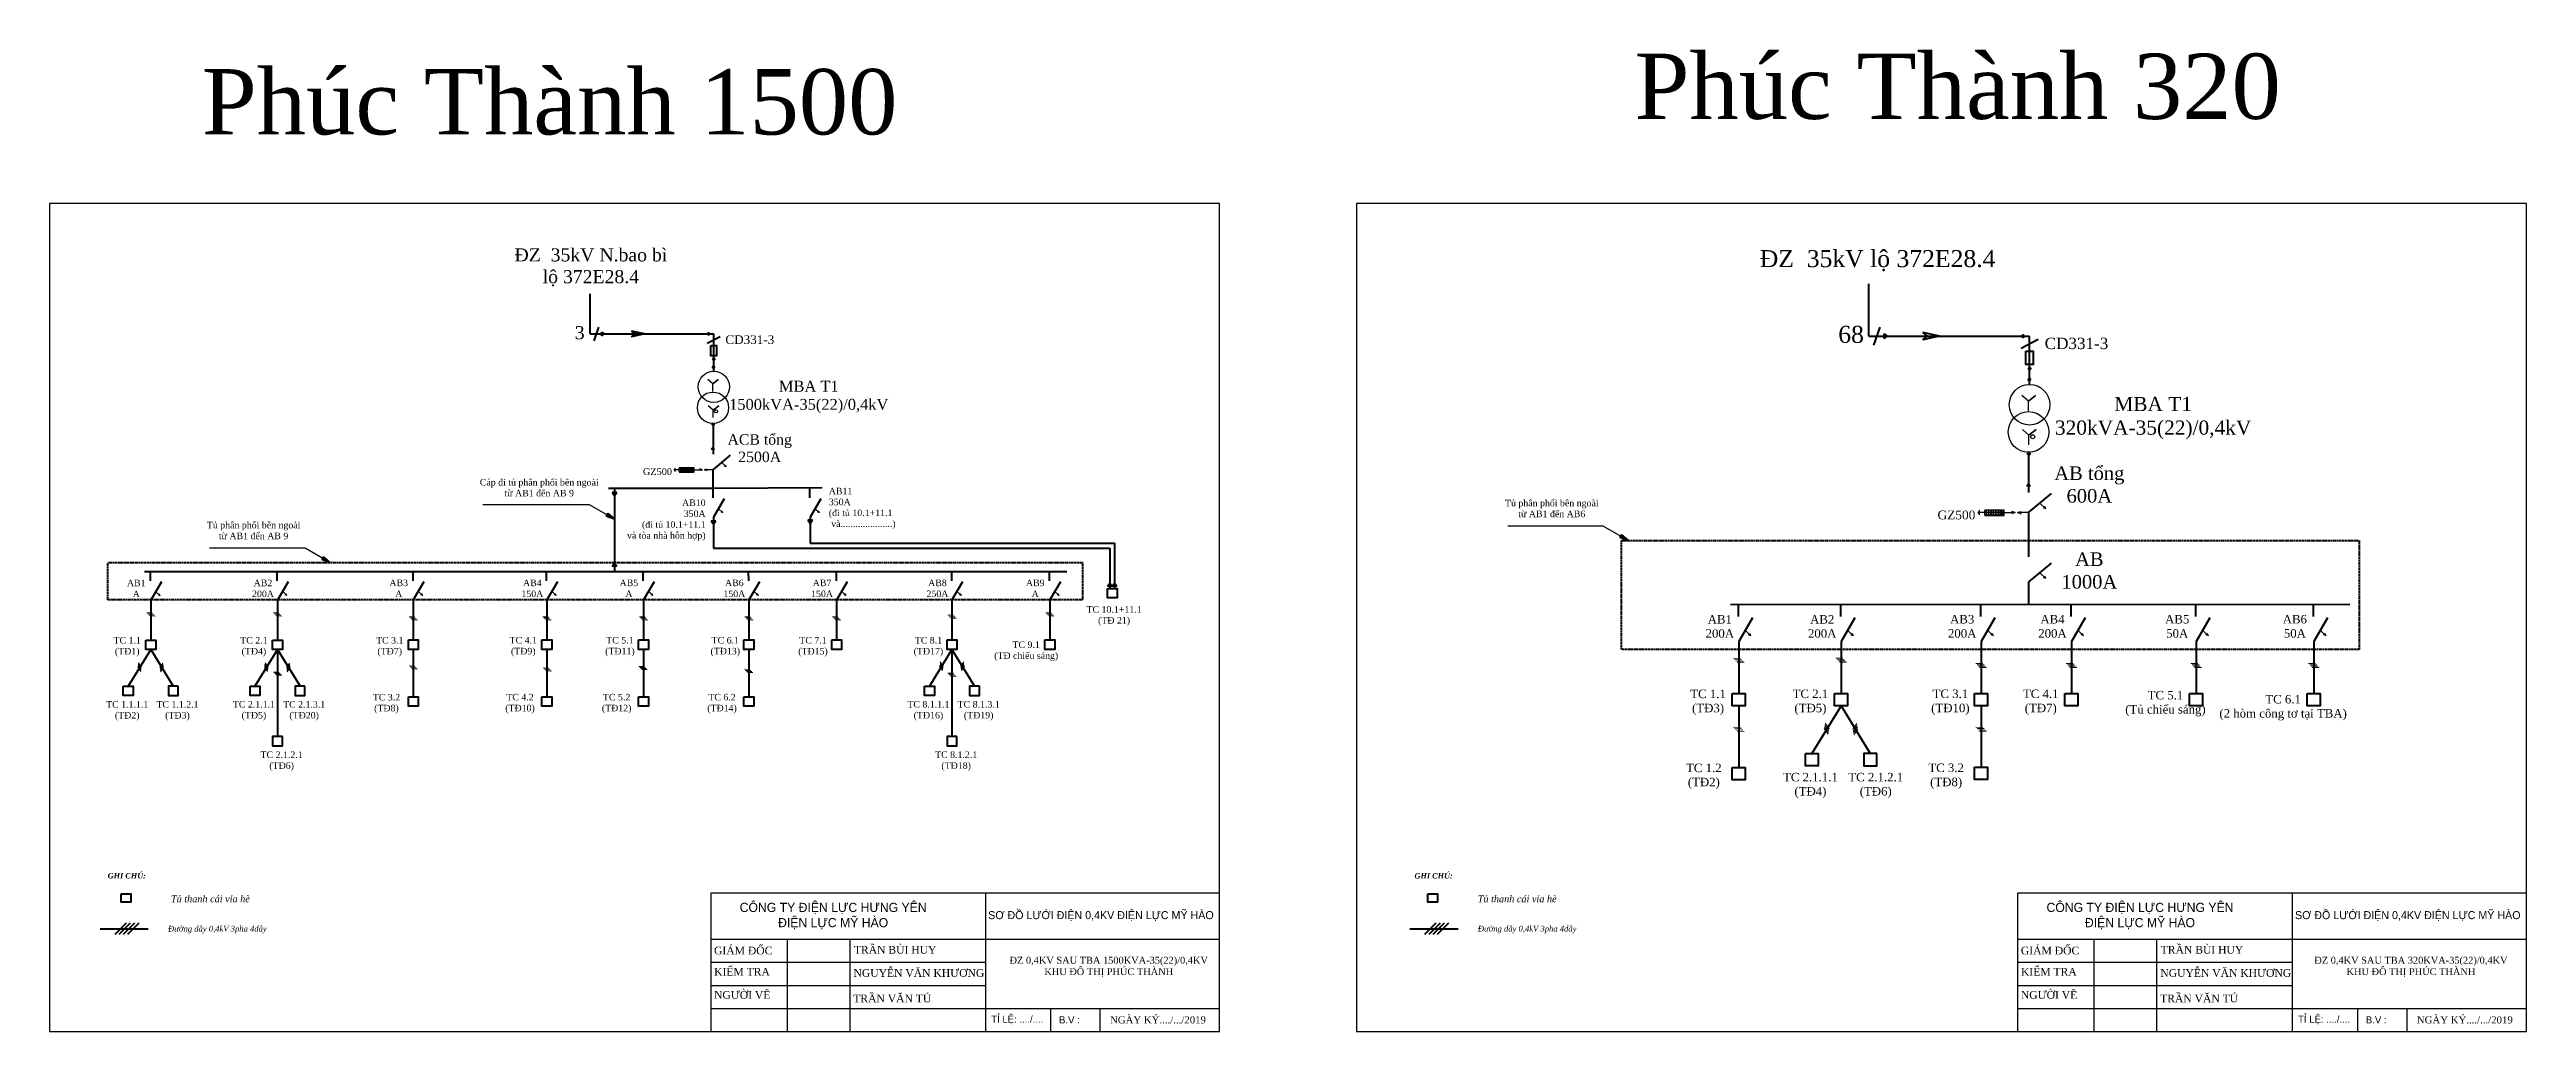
# Model space of a CAD drawing. Extents: x -2498 to 13808, y -1476 to 9052.
# Drawn here: x 12890 to 13459, y 3909 to 4135 of the extents above; entities that cross this region are included whole.
import ezdxf

# ---------------------------------------------------------------- set-up
doc = ezdxf.new("R2010")
doc.units = 0
doc.header["$LTSCALE"] = 0.08
doc.header["$MEASUREMENT"] = 0
doc.linetypes.add('DASHED2', pattern=[0.375, 0.25, -0.125])
doc.layers.get('0').update_dxf_attribs({"linetype": 'CONTINUOUS', "lineweight": 40})
doc.layers.add('Duong manh', color=8, linetype='CONTINUOUS')
doc.layers.add('khung', color=3, linetype='CONTINUOUS', lineweight=18)
doc.layers.add('NET DAM', color=6, linetype='CONTINUOUS', lineweight=25)
doc.styles.add('anh thong', font='times.ttf', dxfattribs={"height": 0.5})
doc.styles.get("Standard").update_dxf_attribs({"font": 'VHTEKN.TTF', "height": 2.5})
doc.dimstyles.new('C2', dxfattribs={"dimscale": 0, "dimtxt": 2, "dimasz": 1, "dimexe": 1, "dimexo": 1, "dimgap": 1, "dimtad": 1, "dimtoh": 1, "dimdec": 4, "dimzin": 0, "dimdsep": 46, "dimtxsty": 'Standard', "dimblk1": 'CLOSED', "dimblk2": 'CLOSED', "dimsah": 1, "dimcen": 0.09, "dimclrd": 1, "dimclre": 5, "dimclrt": 7, "dimadec": 0, "dimazin": 0, "dimtfac": 1, "dimtdec": 4, "dimtofl": 0, "dimtmove": 0, "dimatfit": 3, "dimldrblk": 'CLOSED', "dimfxl": 1, "dimtolj": 1, "dimtzin": 0, "dimarcsym": 0})

msp = doc.modelspace()

# ---------------------------------------------------------------- texts
at = {"color": 0, "linetype": 'Continuous', "lineweight": 30, "ltscale": 10, "attachment_point": 1}
for s, insert, char_height, width in [('{\\fTimes New Roman|b0|i0|c0|p18;Phúc Thành 320}', (13254.54, 4133.84), 15, 164.54), ('{\\fTimes New Roman|b0|i0|c0|p18;Phúc Thành 1500}', (12925.3, 4130.28), 15, 164.54), ('\\pxqc;{\\fTimes New Roman|b0|i0|c238|p18;Đ\\fTimes New Roman|b0|i0|c0|p18;Z 0,4KV SAU TBA 1500KVA-35(22)/0,4KV \\PKHU ĐÔ THỊ PHÚC THÀNH}', (13092.11, 3926.46), 1.575, 83.146), ('\\pxqc;{\\fTimes New Roman|b0|i0|c238|p18;Đ\\fTimes New Roman|b0|i0|c0|p18;Z 0,4KV SAU TBA 320KVA-35(22)/0,4KV \\PKHU ĐÔ THỊ PHÚC THÀNH}', (13391.36, 3926.46), 1.575, 83.146)]:
    msp.add_mtext(s, dxfattribs=dict(at, insert=insert, char_height=char_height, width=width))
at = {"color": 0, "lineweight": 30, "style": 'anh thong'}
for s, insert, char_height, width, attachment_point in [('\\pxqc;{\\fTimes New Roman|b0|i0|c238|p18;Đ}Z  35kV N.bao bì \\Plộ 372E28.4', (13077.49, 4089.13), 3, 125.625, 3), ('\\pxqc;{\\fTimes New Roman|b0|i0|c238|p18;Đ}Z  35kV lộ 372E28.4', (13392.03, 4088.72), 3.9, 163.3125, 3), ('3', (13010.98, 4071.26), 3, 30.4533, 1), ('68', (13301.33, 4071.32), 3.9, 39.5893, 1), ('CD331-3', (13051.2, 4069.17), 2, 42.88, 2), ('CD331-3', (13356.08, 4068.6), 2.6, 55.744, 2), ('MBA T1\\P1500kVA-35(22)/0,4kV', (13064.75, 4058.72), 2.5, 92.4689, 2), ('MBA T1\\P320kVA-35(22)/0,4kV', (13373.69, 4055.01), 3.25, 120.2096, 2), ('ACB tổng\\P2500A', (13053.47, 4046.45), 2.4, 42.88, 2), ('Cáp đi tủ phân phối bên ngoài \\Ptừ AB1 đến AB 9', (13002.8, 4036.17), 1.5, 42.88, 2), ('GZ500', (13026.64, 4038.65), 1.56, 50.6483, 1), ('AB tổng\\P600A', (13359.03, 4039.06), 3.12, 55.744, 2), ('\\pxqr;AB10\\P350A\\P(đi tủ 10.1+11.1 \\Pvà tòa nhà hỗn hợp)', (13019.6, 4031.47), 1.5, 42.88, 2), ('\\pxql;AB11\\P350A\\P(đi tủ 10.1+11.1\\P và.....................)', (13090.79, 4034.15), 1.5, 42.88, 2), ('Tủ phân phối bên ngoài \\Ptừ AB1 đến AB6', (13235.5, 4031.4), 1.5, 42.88, 2), ('Tủ phân phối bên ngoài \\Ptừ AB1 đến AB 9', (12937.17, 4026.34), 1.5, 42.88, 2), ('GZ500', (13324.15, 4028.92), 2.028, 65.8428, 1), ('AB\\P1000A', (13359.03, 4019.32), 3.12, 55.744, 2), ('AB1\\PA', (12910.2, 4013.04), 1.5, 42.88, 2), ('AB2\\P200A', (12939.32, 4013.05), 1.5, 42.88, 2), ('AB3\\PA', (12970.52, 4013.06), 1.5, 42.88, 2), ('AB4\\P150A', (13001.22, 4013.06), 1.5, 42.88, 2), ('AB5\\PA', (13023.42, 4013.06), 1.5, 42.88, 2), ('AB6\\P150A', (13047.64, 4013.06), 1.5, 42.88, 2), ('AB7\\P150A', (13067.8, 4013.06), 1.5, 42.88, 2), ('AB8\\P250A', (13094.32, 4013.06), 1.5, 42.88, 2), ('AB9\\PA', (13116.79, 4013.06), 1.5, 42.88, 2), ('TC 10.1+11.1\\P(TĐ 21)', (13134.91, 4006.97), 1.5, 42.88, 2), ('AB1\\P200A', (13274.11, 4004.92), 1.95, 55.744, 2), ('AB2\\P200A', (13297.64, 4004.92), 1.95, 55.744, 2), ('AB3\\P200A', (13329.81, 4004.94), 1.95, 55.744, 2), ('AB4\\P200A', (13350.56, 4004.94), 1.95, 55.744, 2), ('AB5\\P50A', (13379.22, 4004.94), 1.95, 55.744, 2), ('AB6\\P50A', (13406.26, 4004.95), 1.95, 55.744, 2), ('TC 1.1\\P(TĐ1)', (12908.12, 3999.88), 1.5, 42.88, 2), ('TC 2.1\\P(TĐ4)', (12937.24, 3999.88), 1.5, 42.88, 2), ('TC 3.1\\P(TĐ7)', (12968.45, 3999.89), 1.5, 42.88, 2), ('TC 4.1\\P(TĐ9)', (12999.14, 3999.9), 1.5, 42.88, 2), ('TC 5.1\\P(TĐ11)', (13021.35, 3999.9), 1.5, 42.88, 2), ('TC 6.1\\P(TĐ13)', (13045.56, 3999.9), 1.5, 42.88, 2), ('TC 7.1\\P(TĐ15)', (13065.72, 3999.89), 1.5, 42.88, 2), ('TC 8.1\\P(TĐ17)', (13092.25, 3999.89), 1.5, 42.88, 2), ('TC 9.1\\P(TĐ chiếu sáng)', (13114.71, 3998.87), 1.5, 42.88, 2), ('TC 1.1.1.1\\P(TĐ2)', (12908.12, 3985.17), 1.5, 42.88, 2), ('TC 1.1.2.1\\P(TĐ3)', (12919.67, 3985.17), 1.5, 42.88, 2), ('TC 2.1.1.1\\P(TĐ5)', (12937.24, 3985.18), 1.5, 42.88, 2), ('TC 2.1.3.1\\P(TĐ20)', (12948.78, 3985.18), 1.5, 42.88, 2), ('TC 3.2\\P(TĐ8)', (12967.69, 3986.82), 1.5, 42.88, 2), ('TC 4.2\\P(TĐ10)', (12998.39, 3986.83), 1.5, 42.88, 2), ('TC 5.2\\P(TĐ12)', (13020.59, 3986.83), 1.5, 42.88, 2), ('TC 6.2\\P(TĐ14)', (13044.81, 3986.83), 1.5, 42.88, 2), ('TC 8.1.1.1\\P(TĐ16)', (13092.25, 3985.19), 1.5, 42.88, 2), ('TC 8.1.3.1\\P(TĐ19)', (13103.79, 3985.19), 1.5, 42.88, 2), ('TC 1.1\\P(TĐ3)', (13271.41, 3987.8), 1.95, 55.744, 2), ('TC 2.1\\P(TĐ5)', (13294.93, 3987.81), 1.95, 55.744, 2), ('TC 3.1\\P(TĐ10)', (13327.1, 3987.82), 1.95, 55.744, 2), ('TC 4.1\\P(TĐ7)', (13347.86, 3987.82), 1.95, 55.744, 2), ('TC 5.1\\P(Tủ chiếu sáng)', (13376.52, 3987.51), 1.95, 55.744, 2), ('TC 6.1\\P(2 hòm công tơ tại TBA)', (13403.56, 3986.58), 1.95, 55.744, 2), ('TC 2.1.2.1\\P(TĐ6)', (12943.61, 3973.61), 1.5, 42.88, 2), ('TC 8.1.2.1\\P(TĐ18)', (13098.62, 3973.62), 1.5, 42.88, 2), ('TC 1.2\\P(TĐ2)', (13270.43, 3970.81), 1.95, 55.744, 2), ('TC 2.1.1.1\\P(TĐ4)', (13294.93, 3968.69), 1.95, 55.744, 2), ('TC 2.1.2.1\\P(TĐ6)', (13309.94, 3968.69), 1.95, 55.744, 2), ('TC 3.2\\P(TĐ8)', (13326.12, 3970.83), 1.95, 55.744, 2), ('{\\fTimes New Roman|b0|i1|c0|p18;Tủ thanh cái vỉa hè}', (12918.17, 3940.54), 1.5543, 27.0089, 1), ('{\\fTimes New Roman|b0|i1|c0|p18;Tủ thanh cái vỉa hè}', (13218.48, 3940.54), 1.5543, 27.0089, 1)]:
    msp.add_mtext(s, dxfattribs=dict(at, insert=insert, char_height=char_height, width=width, attachment_point=attachment_point))
at = {"attachment_point": 1, "style": 'anh thong'}
for s, insert, char_height, width in [('{\\fTimes New Roman|b1|i1|c0|p18;GHI CHÚ:}', (12903.63, 3945.68), 1.2403, 17.8736), ('{\\fTimes New Roman|b1|i1|c0|p18;GHI CHÚ:}', (13203.95, 3945.68), 1.2403, 17.8736), ('{\\fTimes New Roman|b0|i1|c238|p18;Đ\\fTimes New Roman|b0|i1|c0|p18;ường dây 0,4kV 3pha 4dây}', (12917.51, 3933.57), 1.3056, 33.3352), ('{\\fTimes New Roman|b0|i1|c238|p18;Đ\\fTimes New Roman|b0|i1|c0|p18;ường dây 0,4kV 3pha 4dây}', (13218.5, 3933.57), 1.3056, 33.3352)]:
    msp.add_mtext(s, dxfattribs=dict(at, insert=insert, char_height=char_height, width=width))

# ---------------------------------------------------------------- blocks, each defined once
blk = doc.blocks.new('khung')
at = {"layer": 'khung', "color": 5, "lineweight": -3, "ltscale": 4}
for p, q in [((630143, 2296299), (632881, 2296299)), ((630143, 2295554), (630143, 2296299)), ((631620, 2296299), (631620, 2295554)), ((630143, 2296051), (631457, 2296051)), ((630143, 2296051), (632881, 2296051)), ((630552, 2296051), (630552, 2295554)), ((630889, 2296051), (630889, 2295554)), ((630143, 2295927), (631620, 2295927)), ((630143, 2295802), (631620, 2295802)), ((630143, 2295678), (631512, 2295678)), ((630143, 2295678), (632881, 2295678)), ((631973, 2295554), (631973, 2295678)), ((632238, 2295554), (632238, 2295678))]:
    blk.add_line(p, q, dxfattribs=at)
blk.add_lwpolyline([(632881, 2300009), (626581, 2300009), (626581, 2295554), (632881, 2295554), (632881, 2300009)], dxfattribs=at)
at = {"layer": 'Duong manh', "color": 0, "lineweight": -3, "ltscale": 4}
for s, insert, char_height, width, attachment_point in [('{\\f.VnAvantH|b0|i0|c0|p34;C¤NG TY §IÖN LùC H¦NG Y£N\\P®iÖn lùc mü hµo}', (630800, 2296175), 49.14, 1314.33, 5), ('{\\f.VnAvantH|b0|i0|c0|p34;s¬ ®å l\xadíi ®iÖn 0,4kv ®iÖn lùc mü hµo}', (632242, 2296175), 43.05, 1423.67, 5), ('{\\fTimes New Roman|b0|i0|c0|p18; GIÁM ĐỐC}', (630143, 2295989), 41.37, 409.06, 4), ('{\\fTimes New Roman|b0|i0|c0|p18; TRẦN BÙI HUY}', (630896, 2295993), 41.37, 536.86, 4), ('{\\f.VnAvantH|b0|i0|c0|p34; \\fTimes New Roman|b0|i0|c0|p18; KIỂM TRA}', (630128, 2295875), 41.37, 409.06, 4), ('{\\fTimes New Roman|b0|i0|c0|p18; NGUYỄN VĂN KHƯƠNG}', (630894, 2295868), 41.37, 717.25, 4), ('{\\fTimes New Roman|b0|i0|c0|p18; NGƯỜI VẼ}', (630143, 2295750), 41.37, 409.06, 4), ('{\\f.VnAvantH|b0|i0|c0|p34; \\fTimes New Roman|b0|i0|c0|p18;TRẦN VĂN TÚ}', (630893, 2295731), 41.37, 536.86, 4), ('{\\f.VnAvantH|b0|i0|c0|p34; tØ lÖ: ..../....}', (631637, 2295616), 38.48, 301.49, 4), ('{\\f.VnAvantH|b0|i0|c0|p34;b.v :}', (632072, 2295616), 38.48, 424.34, 5), ('{\\fTimes New Roman|b0|i0|c0|p18;NGÀY KÝ..../.../2019}', (632549, 2295616), 38.48, 820.67, 5)]:
    blk.add_mtext(s, dxfattribs=dict(at, insert=insert, char_height=char_height, width=width, attachment_point=attachment_point))
blk = doc.blocks.new('_CLOSED')
at = {"color": 0, "linetype": 'ByBlock', "ltscale": 10}
for p, q in [((-1, 0.17), (0, 0)), ((-1, 0.17), (-1, -0.17)), ((0, 0), (-1, -0.17)), ((0, 0), (-1, 0))]:
    blk.add_line(p, q, dxfattribs=at)

# ---------------------------------------------------------------- linework, layer by layer
at = {"color": 0, "linetype": 'Continuous', "lineweight": 40, "ltscale": 8}
for p, q in [((13014.5, 4069.46), (13014.5, 4078.67)), ((13308.36, 4068.97), (13308.36, 4080.95)), ((13016.43, 4071.04), (13015.32, 4067.87)), ((13017.2, 4069.04), (13017.2, 4069.88)), ((13017.2, 4069.88), (13017.72, 4069.46)), ((13026.97, 4069.46), (13024.03, 4070.1)), ((13024.03, 4070.1), (13024.8, 4069.46)), ((13310.88, 4071.03), (13309.43, 4066.91)), ((13014.5, 4069.46), (13042.91, 4069.46)), ((13017.2, 4069.04), (13017.72, 4069.46)), ((13026.97, 4069.46), (13024.03, 4068.82)), ((13024.03, 4068.82), (13024.8, 4069.46)), ((13044.4, 4068.84), (13041.42, 4067.28)), ((13041.84, 4069.74), (13041.5, 4069.46)), ((13041.84, 4069.18), (13041.5, 4069.46)), ((13041.84, 4069.18), (13041.84, 4069.74)), ((13308.36, 4068.97), (13345.3, 4068.97)), ((13311.88, 4068.42), (13311.88, 4069.52)), ((13311.88, 4069.52), (13312.55, 4068.97)), ((13311.88, 4068.42), (13312.55, 4068.97)), ((13324.57, 4068.97), (13320.75, 4069.8)), ((13320.75, 4069.8), (13321.75, 4068.97)), ((13324.57, 4068.97), (13320.75, 4068.14)), ((13320.75, 4068.14), (13321.75, 4068.97)), ((13347.24, 4068.16), (13343.37, 4066.14)), ((13343.91, 4069.33), (13343.46, 4068.97)), ((13343.91, 4068.6), (13343.46, 4068.97)), ((13343.91, 4068.6), (13343.91, 4069.33)), ((13042.6, 4061.71), (13042.88, 4062.05)), ((13042.6, 4061.71), (13043.16, 4061.71)), ((13042.63, 4063.81), (13043.19, 4063.81)), ((13042.63, 4063.81), (13042.91, 4063.47)), ((13043.16, 4061.71), (13042.88, 4062.05)), ((13043.19, 4063.81), (13042.91, 4063.47)), ((13344.89, 4058.9), (13345.26, 4059.34)), ((13344.89, 4058.9), (13345.62, 4058.9)), ((13344.94, 4061.63), (13345.67, 4061.63)), ((13344.94, 4061.63), (13345.3, 4061.18)), ((13345.62, 4058.9), (13345.26, 4059.34)), ((13345.67, 4061.63), (13345.3, 4061.18)), ((13035, 4037.81), (13038.4, 4037.81)), ((13042.79, 4033.98), (13018.73, 4033.98)), ((13020.11, 4033.98), (13020.11, 4014.95)), ((13067.82, 4034.15), (13042.79, 4033.98)), ((13042.83, 4027.41), (13042.83, 4020.3)), ((13065.04, 4027.41), (13065.04, 4021.44)), ((13335.02, 4027.83), (13339.44, 4027.83)), ((13345.07, 4028.44), (13345.07, 4018.28)), ((13042.83, 4020.3), (13133.91, 4020.3)), ((13065.04, 4021.44), (13135.03, 4021.44)), ((13133.91, 4020.3), (13133.91, 4011.06)), ((13135.03, 4021.44), (13135.03, 4011.06)), ((12912.11, 4014.94), (13124.06, 4014.96)), ((12913.54, 4008.37), (12913.54, 3999.19)), ((12942.65, 4008.38), (12942.65, 3999.19)), ((12973.86, 4008.39), (12973.86, 3999.2)), ((13004.56, 4008.39), (13004.56, 3999.21)), ((13026.76, 4008.39), (13026.76, 3999.21)), ((13050.98, 4008.39), (13050.98, 3999.21)), ((13071.14, 4008.38), (13071.14, 3999.2)), ((13097.66, 4008.39), (13097.66, 3999.2)), ((13120.13, 4008.39), (13120.13, 3999.21)), ((13276.59, 4007.38), (13418.86, 4007.4)), ((13345.07, 4012.45), (13345.08, 4007.38)), ((12913.54, 3997.01), (12908.37, 3988.59)), ((12913.54, 3997.01), (12918.71, 3988.59)), ((12942.65, 3997.02), (12937.48, 3988.6)), ((12942.65, 3997.02), (12947.83, 3988.6)), ((12942.65, 3997.02), (12942.65, 3977.03)), ((12973.86, 3997.03), (12973.86, 3986.16)), ((13004.56, 3997.03), (13004.56, 3986.16)), ((13026.76, 3997.03), (13026.76, 3986.16)), ((13050.98, 3997.03), (13050.98, 3986.16)), ((13097.66, 3997.03), (13092.49, 3988.61)), ((13097.66, 3997.03), (13102.84, 3988.61)), ((13097.66, 3997.03), (13097.66, 3977.04)), ((13278.45, 3998.84), (13278.45, 3986.91)), ((13301.98, 3998.85), (13301.98, 3986.91)), ((13334.15, 3998.86), (13334.15, 3986.93)), ((13354.9, 3998.86), (13354.9, 3986.93)), ((13383.56, 3998.87), (13383.56, 3986.93)), ((13410.6, 3998.87), (13410.6, 3986.94)), ((13278.45, 3984.08), (13278.45, 3969.95)), ((13301.98, 3984.08), (13295.25, 3973.14)), ((13301.98, 3984.08), (13308.7, 3973.14)), ((13334.15, 3984.1), (13334.15, 3969.97))]:
    msp.add_line(p, q, dxfattribs=at)
at = {"color": 0, "lineweight": 40}
for p, q in [((13042.91, 4065.46), (13042.91, 4069.46)), ((13042.91, 4060.93), (13042.91, 4066)), ((13345.3, 4063.78), (13345.3, 4068.97)), ((13345.3, 4057.89), (13345.3, 4064.48)), ((13042.74, 4048.93), (13042.74, 4041.84)), ((13042.74, 4038.28), (13046.76, 4041.63)), ((13345.07, 4042.29), (13345.07, 4033.07)), ((13042.79, 4033.98), (13042.79, 4038.28)), ((13042.79, 4031.83), (13042.79, 4033.98)), ((13045.28, 4031.6), (13042.83, 4027.41)), ((13064.99, 4031.83), (13064.99, 4033.98)), ((13067.49, 4031.6), (13065.04, 4027.41)), ((13345.07, 4028.44), (13350.3, 4032.8)), ((12913.5, 4012.79), (12913.49, 4014.94)), ((12942.61, 4012.8), (12942.61, 4014.94)), ((12973.82, 4012.8), (12973.82, 4014.95)), ((13004.51, 4012.81), (13004.51, 4014.96)), ((13026.72, 4012.81), (13026.72, 4014.96)), ((13050.94, 4012.81), (13050.93, 4014.96)), ((13071.1, 4012.8), (13071.09, 4014.95)), ((13097.62, 4012.81), (13097.62, 4014.95)), ((13120.08, 4012.81), (13120.08, 4014.96)), ((13345.07, 4012.45), (13350.3, 4016.81)), ((12915.99, 4012.56), (12913.54, 4008.37)), ((12945.1, 4012.56), (12942.65, 4008.38)), ((12976.31, 4012.57), (12973.86, 4008.39)), ((13007.01, 4012.58), (13004.56, 4008.39)), ((13029.21, 4012.58), (13026.76, 4008.39)), ((13053.43, 4012.58), (13050.98, 4008.39)), ((13073.59, 4012.57), (13071.14, 4008.38)), ((13100.11, 4012.57), (13097.66, 4008.39)), ((13122.58, 4012.58), (13120.13, 4008.39)), ((13278.39, 4004.59), (13278.39, 4007.38)), ((13301.92, 4004.59), (13301.91, 4007.39)), ((13334.09, 4004.61), (13334.08, 4007.4)), ((13354.84, 4004.61), (13354.84, 4007.4)), ((13383.5, 4004.61), (13383.5, 4007.41)), ((13410.54, 4004.62), (13410.54, 4007.41)), ((13281.63, 4004.29), (13278.45, 3998.84)), ((13305.16, 4004.29), (13301.98, 3998.85)), ((13337.33, 4004.31), (13334.15, 3998.86)), ((13358.08, 4004.31), (13354.9, 3998.86)), ((13386.74, 4004.31), (13383.56, 3998.87)), ((13413.78, 4004.32), (13410.6, 3998.87))]:
    msp.add_line(p, q, dxfattribs=at)
at = {"color": 0, "lineweight": 30}
for p, q in [((13042.69, 4057.99), (13041.53, 4059)), ((13042.69, 4057.99), (13043.95, 4059)), ((13043.95, 4059), (13042.69, 4057.99)), ((13042.8, 4051.98), (13041.64, 4052.99)), ((13042.69, 4056.27), (13042.69, 4057.99)), ((13042.8, 4051.98), (13044.05, 4052.99)), ((13044.05, 4052.99), (13042.8, 4051.98)), ((13345.02, 4054.06), (13343.5, 4055.37)), ((13345.02, 4054.06), (13346.65, 4055.37)), ((13346.65, 4055.37), (13345.02, 4054.06)), ((13345.02, 4051.83), (13345.02, 4054.06)), ((13043.13, 4048.73), (13042.39, 4048.73)), ((13042.39, 4048.73), (13042.74, 4048.27)), ((13042.74, 4048.27), (13043.13, 4048.73)), ((13042.8, 4050.26), (13042.8, 4051.98)), ((13345.16, 4046.25), (13343.64, 4047.56)), ((13345.16, 4046.25), (13346.79, 4047.56)), ((13346.79, 4047.56), (13345.16, 4046.25)), ((13042.73, 4043.44), (13042.34, 4042.99)), ((13042.34, 4042.99), (13043.08, 4042.99)), ((13043.08, 4042.99), (13042.73, 4043.44)), ((13345.59, 4042.03), (13344.63, 4042.03)), ((13344.63, 4042.03), (13345.09, 4041.43)), ((13345.09, 4041.43), (13345.59, 4042.03)), ((13345.16, 4044.02), (13345.16, 4046.25)), ((13345.06, 4035.15), (13344.56, 4034.56)), ((13344.56, 4034.56), (13345.52, 4034.56)), ((13345.52, 4034.56), (13345.06, 4035.15))]:
    msp.add_line(p, q, dxfattribs=at)
at = {"lineweight": 30}
for p, q in [((13033.86, 4038.18), (13033.86, 4038.37)), ((13033.96, 4038.05), (13033.96, 4038.5)), ((13034.07, 4037.86), (13034.07, 4038.69)), ((13035, 4038.28), (13034.08, 4038.28)), ((13038.4, 4038.74), (13035, 4038.74)), ((13035, 4037.81), (13035, 4038.74)), ((13038.4, 4038.28), (13035, 4038.28)), ((13035.31, 4037.81), (13035.31, 4038.74)), ((13035.62, 4037.81), (13035.62, 4038.74)), ((13035.93, 4037.81), (13035.93, 4038.74)), ((13036.24, 4037.81), (13036.24, 4038.74)), ((13036.55, 4037.81), (13036.55, 4038.74)), ((13036.86, 4037.81), (13036.86, 4038.74)), ((13037.17, 4037.81), (13037.17, 4038.74)), ((13037.48, 4037.81), (13037.48, 4038.74)), ((13038.4, 4037.81), (13037.79, 4038.74)), ((13037.79, 4037.81), (13038.4, 4038.74)), ((13037.79, 4037.81), (13037.79, 4038.74)), ((13038.4, 4037.81), (13038.4, 4038.74)), ((13038.4, 4038.28), (13040.35, 4038.28)), ((13040.35, 4038.28), (13039.75, 4038.48)), ((13040.35, 4038.28), (13039.75, 4038.08)), ((13040.79, 4038.28), (13041.39, 4038.48)), ((13042.74, 4038.28), (13040.79, 4038.28)), ((13040.79, 4038.28), (13041.39, 4038.08)), ((13044.75, 4039.96), (13045.8, 4038.95)), ((13045.8, 4038.95), (13045.37, 4039.15)), ((13045.8, 4038.95), (13045.58, 4039.37)), ((13347.69, 4030.62), (13349.06, 4029.31)), ((13043.95, 4029.42), (13045.01, 4028.42)), ((13045.01, 4028.42), (13044.58, 4028.62)), ((13045.01, 4028.42), (13044.79, 4028.84)), ((13066.16, 4029.42), (13067.21, 4028.42)), ((13067.21, 4028.42), (13066.78, 4028.62)), ((13067.21, 4028.42), (13066.99, 4028.84)), ((13333.53, 4028.31), (13333.53, 4028.56)), ((13333.67, 4028.14), (13333.67, 4028.73)), ((13333.81, 4027.9), (13333.81, 4028.98)), ((13335.02, 4028.44), (13333.82, 4028.44)), ((13339.44, 4029.04), (13335.02, 4029.04)), ((13335.02, 4027.83), (13335.02, 4029.04)), ((13339.44, 4028.44), (13335.02, 4028.44)), ((13335.42, 4027.83), (13335.42, 4029.04)), ((13335.82, 4027.83), (13335.82, 4029.04)), ((13336.22, 4027.83), (13336.22, 4029.04)), ((13336.63, 4027.83), (13336.63, 4029.04)), ((13337.03, 4027.83), (13337.03, 4029.04)), ((13337.43, 4027.83), (13337.43, 4029.04)), ((13337.83, 4027.83), (13337.83, 4029.04)), ((13338.24, 4027.83), (13338.24, 4029.04)), ((13339.44, 4027.83), (13338.64, 4029.04)), ((13338.64, 4027.83), (13339.44, 4029.04)), ((13338.64, 4027.83), (13338.64, 4029.04)), ((13339.44, 4027.83), (13339.44, 4029.04)), ((13339.44, 4028.44), (13341.97, 4028.44)), ((13341.97, 4028.44), (13341.19, 4028.7)), ((13341.97, 4028.44), (13341.19, 4028.18)), ((13342.54, 4028.44), (13343.33, 4028.7)), ((13345.07, 4028.44), (13342.54, 4028.44)), ((13342.54, 4028.44), (13343.33, 4028.18)), ((13349.06, 4029.31), (13348.5, 4029.58)), ((13349.06, 4029.31), (13348.77, 4029.86)), ((13347.69, 4014.63), (13349.06, 4013.32)), ((13349.06, 4013.32), (13348.5, 4013.58)), ((13349.06, 4013.32), (13348.77, 4013.87)), ((12914.66, 4010.37), (12915.72, 4009.37)), ((12915.72, 4009.37), (12915.29, 4009.57)), ((12915.72, 4009.37), (12915.49, 4009.79)), ((12943.77, 4010.38), (12944.83, 4009.38)), ((12944.83, 4009.38), (12944.4, 4009.58)), ((12944.83, 4009.38), (12944.61, 4009.8)), ((12974.98, 4010.39), (12976.04, 4009.39)), ((12976.04, 4009.39), (12975.61, 4009.59)), ((12976.04, 4009.39), (12975.81, 4009.81)), ((13005.68, 4010.4), (13006.73, 4009.39)), ((13006.73, 4009.39), (13006.3, 4009.59)), ((13006.73, 4009.39), (13006.51, 4009.81)), ((13027.88, 4010.4), (13028.94, 4009.39)), ((13028.94, 4009.39), (13028.51, 4009.59)), ((13028.94, 4009.39), (13028.71, 4009.81)), ((13052.1, 4010.4), (13053.16, 4009.39)), ((13053.16, 4009.39), (13052.73, 4009.59)), ((13053.16, 4009.39), (13052.93, 4009.81)), ((13072.26, 4010.39), (13073.32, 4009.39)), ((13073.32, 4009.39), (13072.89, 4009.59)), ((13073.32, 4009.39), (13073.09, 4009.81)), ((13098.78, 4010.39), (13099.84, 4009.39)), ((13099.84, 4009.39), (13099.41, 4009.59)), ((13099.84, 4009.39), (13099.62, 4009.81)), ((13121.25, 4010.4), (13122.3, 4009.39)), ((13122.3, 4009.39), (13121.87, 4009.59)), ((13122.3, 4009.39), (13122.08, 4009.81)), ((13279.9, 4001.45), (13281.27, 4000.15)), ((13281.27, 4000.15), (13280.71, 4000.41)), ((13281.27, 4000.15), (13280.99, 4000.69)), ((13303.43, 4001.46), (13304.8, 4000.15)), ((13304.8, 4000.15), (13304.24, 4000.41)), ((13304.8, 4000.15), (13304.51, 4000.7)), ((13335.6, 4001.47), (13336.97, 4000.17)), ((13336.97, 4000.17), (13336.41, 4000.43)), ((13336.97, 4000.17), (13336.68, 4000.71)), ((13356.35, 4001.47), (13357.72, 4000.17)), ((13357.72, 4000.17), (13357.17, 4000.43)), ((13357.72, 4000.17), (13357.44, 4000.71)), ((13385.01, 4001.48), (13386.39, 4000.17)), ((13386.39, 4000.17), (13385.83, 4000.43)), ((13386.39, 4000.17), (13386.1, 4000.72)), ((13412.05, 4001.48), (13413.43, 4000.18)), ((13413.43, 4000.18), (13412.87, 4000.44)), ((13413.43, 4000.18), (13413.14, 4000.72))]:
    msp.add_line(p, q, dxfattribs=at)
at = {"color": 0}
for p, q in [((13020.65, 4033.06), (13019.58, 4033.06)), ((13019.58, 4033.06), (13020.11, 4032.4)), ((13020.11, 4032.4), (13020.65, 4033.06)), ((13043.37, 4026.5), (13042.3, 4026.5)), ((13042.3, 4026.5), (13042.83, 4025.84)), ((13042.83, 4025.84), (13043.37, 4026.5)), ((13065.57, 4026.7), (13064.5, 4026.7)), ((13064.5, 4026.7), (13065.04, 4026.04)), ((13065.04, 4026.04), (13065.57, 4026.7)), ((13019.58, 4016.18), (13020.11, 4016.85)), ((13020.65, 4016.18), (13019.58, 4016.18)), ((13020.11, 4016.85), (13020.65, 4016.18)), ((13133.38, 4011.59), (13133.91, 4012.26)), ((13134.45, 4011.59), (13133.38, 4011.59)), ((13133.91, 4012.26), (13134.45, 4011.59)), ((13134.5, 4011.59), (13135.03, 4012.26)), ((13135.57, 4011.59), (13134.5, 4011.59)), ((13135.03, 4012.26), (13135.57, 4011.59))]:
    msp.add_line(p, q, dxfattribs=at)
at = {"linetype": 'Continuous', "lineweight": 9, "ltscale": 8}
for p, q in [((12913.84, 4005.4), (12912.61, 4005.43)), ((12914.07, 4005.16), (12912.84, 4005.19)), ((12914.29, 4004.93), (12913.06, 4004.96)), ((12914.52, 4004.69), (12913.29, 4004.72)), ((12942.95, 4005.4), (12941.73, 4005.43)), ((12943.18, 4005.16), (12941.95, 4005.19)), ((12943.4, 4004.93), (12942.18, 4004.96)), ((12943.63, 4004.69), (12942.4, 4004.72)), ((12974.16, 4004.48), (12972.93, 4004.51)), ((12974.39, 4004.24), (12973.16, 4004.27)), ((12974.61, 4004.01), (12973.38, 4004.04)), ((12974.84, 4003.77), (12973.61, 4003.8)), ((13004.86, 4004.48), (13003.63, 4004.51)), ((13005.08, 4004.25), (13003.86, 4004.27)), ((13005.31, 4004.01), (13004.08, 4004.04)), ((13005.53, 4003.78), (13004.31, 4003.8)), ((13027.06, 4004.48), (13025.84, 4004.51)), ((13027.29, 4004.25), (13026.06, 4004.27)), ((13027.51, 4004.01), (13026.28, 4004.04)), ((13027.74, 4003.78), (13026.51, 4003.8)), ((13051.28, 4004.48), (13050.05, 4004.51)), ((13051.51, 4004.25), (13050.28, 4004.28)), ((13051.73, 4004.01), (13050.5, 4004.04)), ((13051.96, 4003.78), (13050.73, 4003.81)), ((13071.44, 4004.48), (13070.21, 4004.5)), ((13071.67, 4004.24), (13070.44, 4004.27)), ((13071.89, 4004.01), (13070.66, 4004.03)), ((13072.12, 4003.77), (13070.89, 4003.8)), ((13097.96, 4004.92), (13096.74, 4004.95)), ((13098.19, 4004.68), (13096.96, 4004.71)), ((13098.41, 4004.45), (13097.19, 4004.48)), ((13098.64, 4004.21), (13097.41, 4004.24)), ((13120.43, 4005.4), (13119.2, 4005.43)), ((13120.65, 4005.16), (13119.43, 4005.19)), ((13120.88, 4004.93), (13119.65, 4004.96)), ((13121.1, 4004.69), (13119.88, 4004.72)), ((12911.25, 3991.98), (12910.55, 3992.98)), ((12911.31, 3992.3), (12910.6, 3993.3)), ((12911.36, 3992.62), (12910.66, 3993.63)), ((12911.42, 3992.94), (12910.71, 3993.95)), ((12915.61, 3992.86), (12916.32, 3993.87)), ((12915.66, 3992.54), (12916.37, 3993.54)), ((12915.72, 3992.22), (12916.43, 3993.22)), ((12915.77, 3991.9), (12916.48, 3992.9)), ((12940.37, 3991.99), (12939.66, 3992.99)), ((12940.42, 3992.31), (12939.71, 3993.31)), ((12940.48, 3992.63), (12939.77, 3993.63)), ((12940.53, 3992.95), (12939.82, 3993.95)), ((12942.95, 3991.81), (12941.73, 3991.84)), ((12943.18, 3991.57), (12941.95, 3991.6)), ((12943.4, 3991.34), (12942.18, 3991.37)), ((12943.63, 3991.1), (12942.4, 3991.13)), ((12944.72, 3992.87), (12945.43, 3993.87)), ((12944.77, 3992.55), (12945.48, 3993.55)), ((12944.83, 3992.23), (12945.54, 3993.23)), ((12944.88, 3991.91), (12945.59, 3992.91)), ((12974.16, 3993.22), (12972.93, 3993.25)), ((12974.39, 3992.98), (12973.16, 3993.01)), ((12974.61, 3992.75), (12973.38, 3992.77)), ((12974.84, 3992.51), (12973.61, 3992.54)), ((13004.94, 3992.75), (13003.72, 3992.78)), ((13005.17, 3992.52), (13003.94, 3992.55)), ((13005.39, 3992.28), (13004.17, 3992.31)), ((13005.62, 3992.05), (13004.39, 3992.08)), ((13026.94, 3993.11), (13025.71, 3993.13)), ((13027.16, 3992.87), (13025.94, 3992.9)), ((13027.39, 3992.64), (13026.16, 3992.66)), ((13027.61, 3992.4), (13026.38, 3992.43)), ((13051.22, 3992.44), (13049.99, 3992.47)), ((13051.45, 3992.2), (13050.22, 3992.23)), ((13051.67, 3991.97), (13050.44, 3992)), ((13051.9, 3991.73), (13050.67, 3991.76)), ((13095.51, 3992.21), (13094.8, 3993.21)), ((13095.56, 3992.53), (13094.85, 3993.53)), ((13095.62, 3992.85), (13094.91, 3993.86)), ((13095.67, 3993.17), (13094.96, 3994.18)), ((13097.96, 3991.55), (13096.74, 3991.58)), ((13098.19, 3991.32), (13096.96, 3991.35)), ((13098.41, 3991.08), (13097.19, 3991.11)), ((13098.64, 3990.85), (13097.41, 3990.88)), ((13099.65, 3993.17), (13100.36, 3994.18)), ((13099.71, 3992.85), (13100.42, 3993.86)), ((13099.76, 3992.53), (13100.47, 3993.53)), ((13099.82, 3992.21), (13100.53, 3993.21)), ((13278.84, 3994.98), (13277.24, 3995.02)), ((13279.13, 3994.68), (13277.53, 3994.71)), ((13279.42, 3994.37), (13277.83, 3994.41)), ((13279.71, 3994.07), (13278.12, 3994.1)), ((13302.37, 3994.99), (13300.77, 3995.02)), ((13302.66, 3994.68), (13301.06, 3994.72)), ((13302.95, 3994.38), (13301.36, 3994.41)), ((13303.24, 3994.07), (13301.65, 3994.11)), ((13334.53, 3993.78), (13332.94, 3993.82)), ((13334.83, 3993.48), (13333.23, 3993.51)), ((13335.12, 3993.17), (13333.52, 3993.21)), ((13335.41, 3992.87), (13333.82, 3992.9)), ((13355.29, 3993.78), (13353.69, 3993.82)), ((13355.58, 3993.48), (13353.98, 3993.51)), ((13355.87, 3993.17), (13354.28, 3993.21)), ((13356.16, 3992.87), (13354.57, 3992.9)), ((13383.95, 3993.79), (13382.35, 3993.82)), ((13384.24, 3993.48), (13382.65, 3993.52)), ((13384.53, 3993.18), (13382.94, 3993.21)), ((13384.83, 3992.87), (13383.23, 3992.91)), ((13410.99, 3993.79), (13409.39, 3993.83)), ((13411.28, 3993.49), (13409.69, 3993.52)), ((13411.57, 3993.18), (13409.98, 3993.22)), ((13411.87, 3992.87), (13410.27, 3992.91)), ((13278.84, 3979.12), (13277.24, 3979.16)), ((13279.13, 3978.82), (13277.53, 3978.86)), ((13299, 3977.54), (13298.08, 3978.85)), ((13299.07, 3977.96), (13298.15, 3979.26)), ((13299.15, 3978.38), (13298.23, 3979.68)), ((13299.22, 3978.79), (13298.3, 3980.1)), ((13304.66, 3978.69), (13305.58, 3979.99)), ((13304.73, 3978.27), (13305.65, 3979.58)), ((13304.8, 3977.86), (13305.72, 3979.16)), ((13334.53, 3979.14), (13332.94, 3979.18)), ((13334.83, 3978.84), (13333.23, 3978.87)), ((13279.42, 3978.51), (13277.83, 3978.55)), ((13279.71, 3978.21), (13278.12, 3978.24)), ((13304.88, 3977.44), (13305.8, 3978.74)), ((13335.12, 3978.53), (13333.52, 3978.57)), ((13335.41, 3978.23), (13333.82, 3978.26))]:
    msp.add_line(p, q, dxfattribs=at)
at = {"linetype": 'Continuous', "ltscale": 8}
for p, q in [((12907.85, 3934.19), (12905.24, 3931.58)), ((12908.83, 3934.19), (12906.22, 3931.58)), ((12909.81, 3934.19), (12907.2, 3931.58)), ((12910.79, 3934.19), (12908.18, 3931.58)), ((13208.85, 3934.19), (13206.24, 3931.58)), ((13209.83, 3934.19), (13207.21, 3931.58)), ((13210.8, 3934.19), (13208.19, 3931.58)), ((13211.78, 3934.19), (13209.17, 3931.58)), ((12901.87, 3932.91), (12912.97, 3932.91)), ((13202.86, 3932.91), (13213.96, 3932.91))]:
    msp.add_line(p, q, dxfattribs=at)
at = {"color": 0, "linetype": 'Continuous', "lineweight": 40, "ltscale": 8}
for points in [[(13042.25, 4066.78), (13043.55, 4066.78), (13043.55, 4064.47), (13042.25, 4064.47)], [(13344.44, 4065.5), (13346.13, 4065.5), (13346.13, 4062.49), (13344.44, 4062.49)], [(13133.38, 4011.06), (13135.65, 4011.06), (13135.65, 4008.88), (13133.38, 4008.88)], [(12912.41, 3999.19), (12914.68, 3999.19), (12914.68, 3997.01), (12912.41, 3997.01)], [(12941.52, 3999.19), (12943.79, 3999.19), (12943.79, 3997.02), (12941.52, 3997.02)], [(12972.73, 3999.2), (12975, 3999.2), (12975, 3997.03), (12972.73, 3997.03)], [(13003.42, 3999.21), (13005.69, 3999.21), (13005.69, 3997.03), (13003.42, 3997.03)], [(13025.63, 3999.21), (13027.9, 3999.21), (13027.9, 3997.03), (13025.63, 3997.03)], [(13049.85, 3999.21), (13052.12, 3999.21), (13052.12, 3997.03), (13049.85, 3997.03)], [(13070.01, 3999.2), (13072.28, 3999.2), (13072.28, 3997.03), (13070.01, 3997.03)], [(13096.53, 3999.2), (13098.8, 3999.2), (13098.8, 3997.03), (13096.53, 3997.03)], [(13118.99, 3999.21), (13121.26, 3999.21), (13121.26, 3997.03), (13118.99, 3997.03)], [(12907.23, 3988.59), (12909.5, 3988.59), (12909.5, 3986.42), (12907.23, 3986.42)], [(12919.85, 3988.59), (12917.58, 3988.59), (12917.58, 3986.42), (12919.85, 3986.42)], [(12936.35, 3988.6), (12938.62, 3988.6), (12938.62, 3986.43), (12936.35, 3986.43)], [(12948.96, 3988.6), (12946.69, 3988.6), (12946.69, 3986.43), (12948.96, 3986.43)], [(12972.73, 3986.16), (12975, 3986.16), (12975, 3983.98), (12972.73, 3983.98)], [(13003.42, 3986.16), (13005.69, 3986.16), (13005.69, 3983.99), (13003.42, 3983.99)], [(13025.63, 3986.16), (13027.9, 3986.16), (13027.9, 3983.99), (13025.63, 3983.99)], [(13049.85, 3986.16), (13052.12, 3986.16), (13052.12, 3983.99), (13049.85, 3983.99)], [(13091.35, 3988.61), (13093.63, 3988.61), (13093.63, 3986.44), (13091.35, 3986.44)], [(13103.97, 3988.61), (13101.7, 3988.61), (13101.7, 3986.44), (13103.97, 3986.44)], [(13276.97, 3986.91), (13279.92, 3986.91), (13279.92, 3984.08), (13276.97, 3984.08)], [(13300.5, 3986.91), (13303.45, 3986.91), (13303.45, 3984.08), (13300.5, 3984.08)], [(13332.67, 3986.93), (13335.62, 3986.93), (13335.62, 3984.1), (13332.67, 3984.1)], [(13353.42, 3986.93), (13356.37, 3986.93), (13356.37, 3984.1), (13353.42, 3984.1)], [(13382.08, 3986.93), (13385.04, 3986.93), (13385.04, 3984.1), (13382.08, 3984.1)], [(13409.12, 3986.94), (13412.08, 3986.94), (13412.08, 3984.11), (13409.12, 3984.11)], [(12943.79, 3977.03), (12941.52, 3977.03), (12941.52, 3974.86), (12943.79, 3974.86)], [(13098.8, 3977.04), (13096.53, 3977.04), (13096.53, 3974.87), (13098.8, 3974.87)], [(13293.78, 3973.14), (13296.73, 3973.14), (13296.73, 3970.31), (13293.78, 3970.31)], [(13310.18, 3973.14), (13307.22, 3973.14), (13307.22, 3970.31), (13310.18, 3970.31)], [(13276.97, 3969.95), (13279.92, 3969.95), (13279.92, 3967.12), (13276.97, 3967.12)], [(13332.67, 3969.97), (13335.62, 3969.97), (13335.62, 3967.14), (13332.67, 3967.14)]]:
    msp.add_lwpolyline(points, close=True, dxfattribs=at)
at = {"color": 0, "linetype": 'DASHED2', "lineweight": 40, "ltscale": 8}
for points in [[(13251.49, 4022.04), (13421.07, 4022.04), (13421.07, 3997), (13251.49, 3997)], [(12903.68, 4016.98), (13127.65, 4016.98), (13127.65, 4008.39), (12903.68, 4008.39)]]:
    msp.add_lwpolyline(points, close=True, dxfattribs=at)
at = {"linetype": 'Continuous', "ltscale": 8}
for points in [[(12906.74, 3940.95), (12908.95, 3940.95), (12908.95, 3939), (12906.74, 3939)], [(13207.05, 3940.95), (13209.26, 3940.95), (13209.26, 3939), (13207.05, 3939)]]:
    msp.add_lwpolyline(points, close=True, dxfattribs=at)
at = {"color": 0, "lineweight": 30}
for centre, radius in [((13042.91, 4057.34), 3.59), ((13042.74, 4052.53), 3.59), ((13345.3, 4053.22), 4.67), ((13043.46, 4051.69), 0.344), ((13345.07, 4046.96), 4.67), ((13346.02, 4045.87), 0.447)]:
    msp.add_circle(centre, radius, dxfattribs=at)

# ---------------------------------------------------------------- block references
at = {"layer": 'NET DAM', "color": 7, "xscale": 0.04267904256000001, "yscale": 0.04267904256000001, "zscale": 0.04267904256000001}
for p in [(-13851.59, -94062.73), (-13551.27, -94062.73)]:
    msp.add_blockref('khung', p, dxfattribs=at)

msp.set_redraw_order([(e.dxf.handle, doc.entitydb.next_handle()) for e in msp.query("TEXT MTEXT ATTDEF DIMENSION ARC_DIMENSION")])  # texts and dimensions are drawn at this point

# ---------------------------------------------------------------- leaders
at = {"color": 0, "linetype": 'Continuous', "lineweight": 40, "ltscale": 8}
for points in [[(13020.11, 4026.96), (13014.39, 4030.24), (12989.88, 4030.24)], [(13253.05, 4022.05), (13247.33, 4025.33), (13225.4, 4025.33)], [(12954.72, 4016.99), (12949, 4020.27), (12927.06, 4020.27)]]:
    msp.add_leader(points, dimstyle='C2', override={"dimscale": 1, "dimasz": 2.0045, "dimgap": 1, "dimtad": 0, "dimcen": 0.193, "dimclrd": 7, "dimclre": 7}, dxfattribs=at)

doc.saveas('drawing.dxf')
